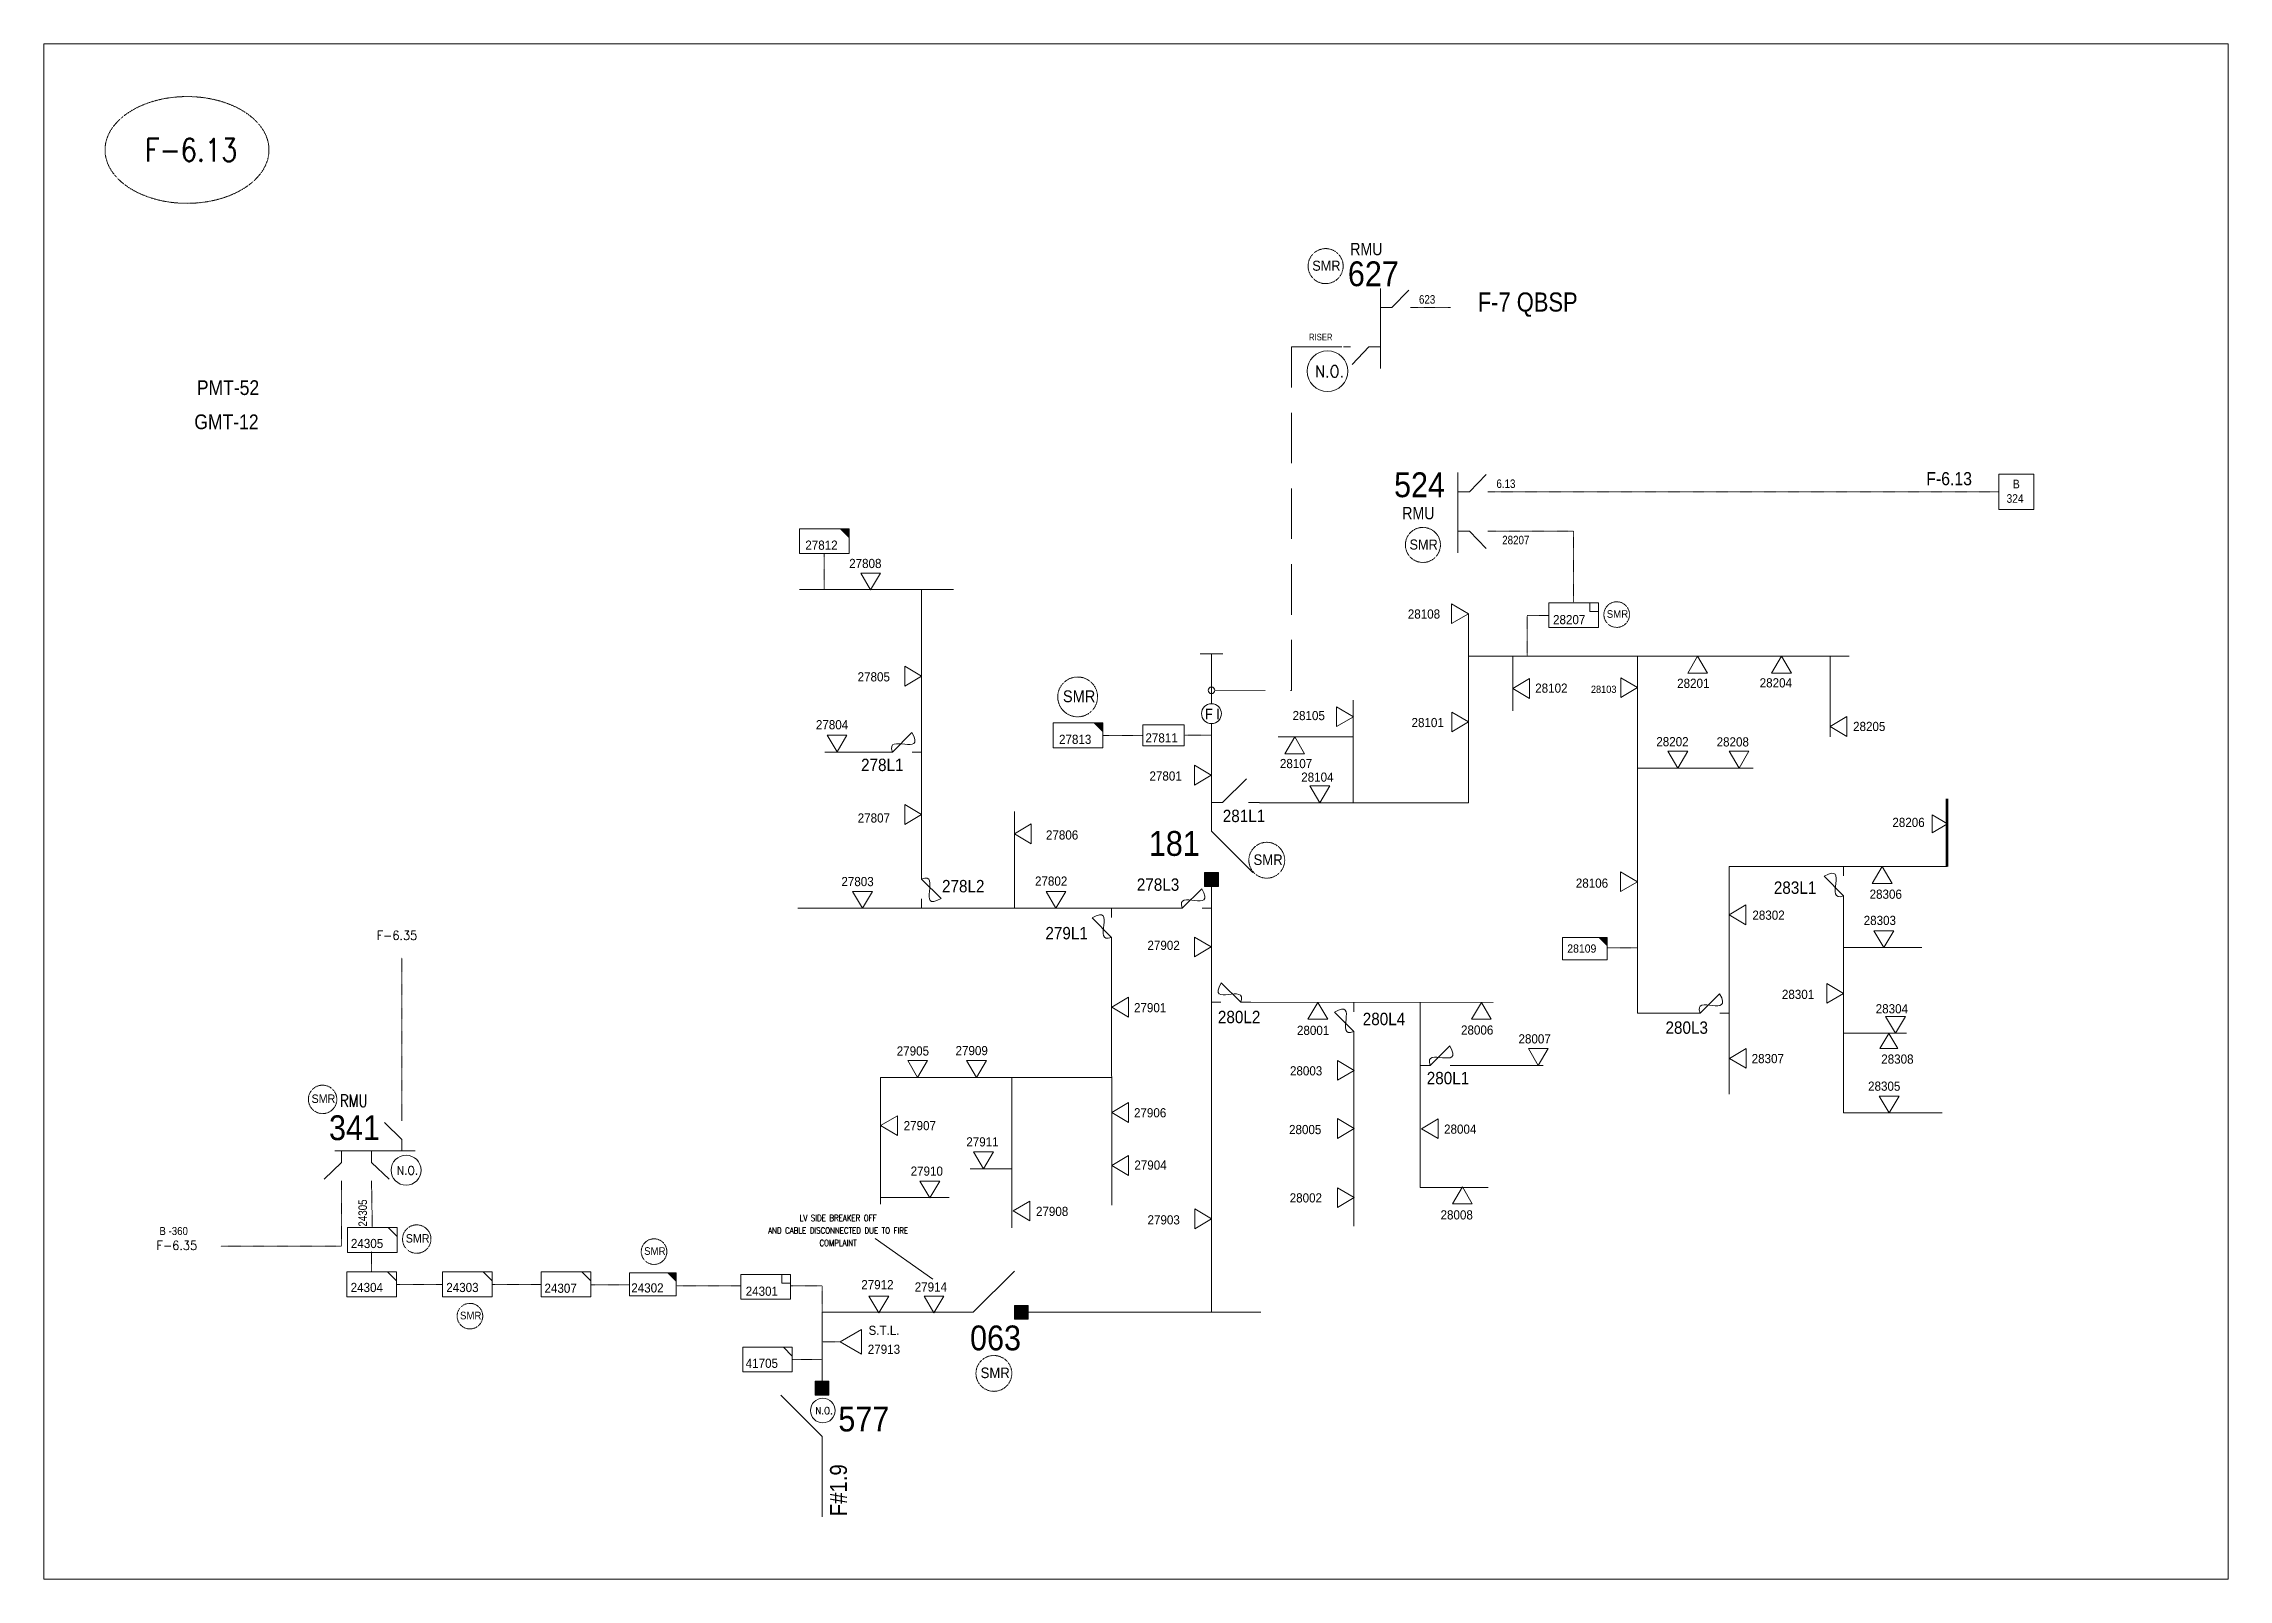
# Model space of a CAD drawing. Header units: metres. Extents: x 65984 to 144644, y -19036 to 23726.
# Drawn here: x 101628 to 102508, y 6070 to 6689 of the extents above; entities that cross this region are included whole.
import ezdxf
from ezdxf.enums import TextEntityAlignment as Align

# ---------------------------------------------------------------- set-up
doc = ezdxf.new("R2010")
doc.units = ezdxf.units.M
doc.header["$MEASUREMENT"] = 0
doc.linetypes.add('DGN Style 3', pattern=[0.013877, 0, -0.013877])
doc.linetypes.add('HIDDEN2', pattern=[2381.25, 1587.5, -793.75])
doc.layers.get('0').update_dxf_attribs({"color": 95, "lineweight": 40})
for name, color, linetype, lineweight in [('ABS', 7, 'Continuous', 40), ('ABS NUMBER', 112, 'Continuous', 30), ('d_eos', 111, 'Continuous', 40), ('d_eos no', 121, 'Continuous', 40), ('d_fco', 5, 'Continuous', 40), ('d_fco text', 95, 'Continuous', 40), ('d_oh branch', 94, 'Continuous', 40), ('d_switch', 95, 'Continuous', 40), ('d_tf', 1, 'Continuous', 40), ('d_tf no', 6, 'Continuous', 40), ('d_ug cable', 95, 'Continuous', 40), ('d_ug main line', 95, 'Continuous', 40), ('d_unit sub', 7, 'Continuous', 40), ('EARTH FAULT INDICATOR', 95, 'Continuous', 40), ('FDR  1  09', 34, 'Continuous', 40), ('FDR  2  05', 154, 'Continuous', 40), ('FDR  2  19', 172, 'Continuous', 40), ('fedr no', 95, 'Continuous', 40), ('GRID STATION  04', 7, 'Continuous', 40), ('GRID STATION 01', 7, 'Continuous', 40), ('Level 37', 7, 'Continuous', 0), ('O H MAIN FEEDER', 4, 'Continuous', 100), ('SW N O', 114, 'Continuous', 30)]:
    doc.layers.add(name, color=color, linetype=linetype, lineweight=lineweight)
doc.styles.add('NASKHF', font='naskhf.shx', dxfattribs={"height": 8})
doc.styles.add('Style-Andalus', font='andlso.ttf')
doc.styles.add('Style-Arial', font='arial.ttf')
doc.styles.add('Style-ENGINEERING', font='ENGINEERING.shx')
doc.styles.add('Style-msdefault', font='msdefault.shx')
doc.styles.add('Style-simplex', font='simplex.shx')
doc.styles.add('Style-STANDARD', font='STANDARD.shx')

msp = doc.modelspace()

# ---------------------------------------------------------------- texts
at = {"layer": 'ABS NUMBER', "color": 2, "lineweight": 13, "style": 'Style-Arial', "width": 0.88}
for s, p in [('181', (102073.42, 6371.8)), ('063', (102001.41, 6172.64)), ('577', (101948.36, 6139.97))]:
    msp.add_text(s, height=10, dxfattribs=at).set_placement(p, align=Align.TOP_LEFT)
at = {"layer": 'd_eos no', "color": 2, "linetype": 'Continuous', "lineweight": 13, "style": 'Style-Arial', "width": 0.88}
msp.add_text('341', height=10, dxfattribs=at).set_placement((101743.19, 6257.3), align=Align.TOP_LEFT)
at = {"layer": 'd_fco text', "color": 251, "linetype": 'DGN Style 3', "lineweight": 13, "style": 'Style-msdefault', "width": 0.92}
for s, p in [('278L1', (101957.5, 6400.94)), ('280L1', (102185.36, 6274.8))]:
    msp.add_text(s, height=5, dxfattribs=at).set_placement(p, align=Align.TOP_LEFT)
at = {"layer": 'd_fco text', "color": 7, "linetype": 'DGN Style 3', "lineweight": 13, "style": 'Style-msdefault', "width": 0.92}
for s, p in [('281L1', (102103.19, 6380.38)), ('278L2', (101990.11, 6352.1)), ('278L3', (102068.57, 6352.73)), ('283L1', (102325.16, 6351.49)), ('279L1', (102031.75, 6333.17)), ('280L2', (102101.24, 6299.4)), ('280L4', (102159.58, 6298.6)), ('280L3', (102281.52, 6295.12))]:
    msp.add_text(s, height=5, dxfattribs=at).set_placement(p, align=Align.TOP_LEFT)
at = {"layer": 'd_switch', "color": 55, "linetype": 'Continuous', "lineweight": 13, "ltscale": 0.876518, "style": 'Style-ENGINEERING', "width": 0.857143}
msp.add_text('F-7 QBSP', height=7.703, dxfattribs=at).set_placement((102205.91, 6588.72), align=Align.TOP_LEFT)
at = {"layer": 'd_switch', "color": 7, "linetype": 'Continuous', "lineweight": 13, "ltscale": 0.855938, "style": 'Style-ENGINEERING', "width": 0.857143}
msp.add_text('RISER', height=2.689, dxfattribs=at).set_placement((102137.96, 6572.11), align=Align.TOP_LEFT)
at = {"layer": 'd_switch', "color": 251, "linetype": 'Continuous', "lineweight": 13, "style": 'Style-ENGINEERING', "width": 0.857143}
msp.add_text('24305', height=3.43, rotation=90, dxfattribs=at).set_placement((101755.04, 6212.48), align=Align.TOP_LEFT)
at = {"layer": 'd_switch', "color": 2, "linetype": 'Continuous', "lineweight": 13, "insert": (102386.57, 6516.36), "char_height": 5.2887, "attachment_point": 1, "style": 'NASKHF'}
msp.add_mtext('\\Fmsdefault;\\H1x;\\W0.9;F-6.13\\P', dxfattribs=at)
at = {"layer": 'd_switch', "color": 251, "linetype": 'Continuous', "lineweight": 13, "insert": (102226.69, 6490.72), "char_height": 3.43, "attachment_point": 3, "style": 'NASKHF'}
msp.add_mtext('\\FENGINEERING;\\H1x;\\W0.857143;28207\\P', dxfattribs=at)
at = {"layer": 'd_switch', "color": 21, "linetype": 'Continuous', "lineweight": 13, "insert": (101674.87, 6212.33), "char_height": 3.2418, "attachment_point": 1, "style": 'NASKHF'}
msp.add_mtext('\\Fmsdefault;\\H1x;\\W0.9;B -360', dxfattribs=at)
at = {"layer": 'd_tf no', "color": 251, "lineweight": 13, "style": 'Style-msdefault', "width": 0.945946}
msp.add_text('27812', height=3.7, dxfattribs=at).set_placement((101935.05, 6488.79), align=Align.TOP_LEFT)
at = {"layer": 'd_tf no', "color": 251, "linetype": 'Continuous', "lineweight": 13, "style": 'Style-msdefault', "width": 0.945946}
for s, p in [('27808', (101952.71, 6477.72)), ('28105', (102131.31, 6416.46)), ('28104', (102134.8, 6391.65))]:
    msp.add_text(s, height=3.7, dxfattribs=at).set_placement(p)
for s, height, p in [('28108', 3.7, (102177.73, 6461.06)), ('27805', 3.7, (101956.11, 6435.76)), ('28201', 3.7, (102286.22, 6433.16)), ('28204', 3.7, (102319.46, 6433.34)), ('28102', 3.7, (102229.05, 6431.2)), ('28103', 2.927, (102251.48, 6430.35)), ('27804', 3.7, (101939.31, 6416.47)), ('28101', 3.7, (102179.23, 6417.34)), ('28205', 3.7, (102357.08, 6415.78)), ('27811', 3.7, (102072.05, 6411.17)), ('28202', 3.7, (102277.82, 6409.65)), ('28208', 3.7, (102302.11, 6409.56)), ('27801', 3.7, (102073.67, 6395.81)), ('27807', 3.7, (101956.15, 6378.91)), ('27803', 3.7, (101949.58, 6353.3)), ('27802', 3.7, (102027.56, 6353.49)), ('28106', 3.7, (102245.4, 6352.66)), ('28306', 3.7, (102363.73, 6348.21)), ('28302', 3.7, (102316.52, 6339.76)), ('28303', 3.7, (102361.35, 6337.65)), ('27902', 3.7, (102072.86, 6327.62)), ('28109', 3.33, (102241.96, 6326.14)), ('27901', 3.7, (102067.44, 6302.5)), ('28301', 3.7, (102328.41, 6307.86)), ('28304', 3.7, (102366.19, 6302.06)), ('28001', 3.7, (102133.08, 6293.37)), ('28006', 3.7, (102199.16, 6293.5)), ('27905', 3.7, (101971.88, 6285.08)), ('27909', 3.7, (101995.56, 6285.22)), ('28007', 3.7, (102222.31, 6289.95)), ('28003', 3.7, (102130.26, 6277.07)), ('28307', 3.7, (102316.22, 6282)), ('28305', 3.7, (102363.12, 6270.89)), ('27906', 3.7, (102067.43, 6260.17)), ('27907', 3.7, (101974.66, 6255)), ('27911', 3.7, (101999.9, 6248.46)), ('28005', 3.7, (102129.89, 6253.42)), ('28004', 3.7, (102192.33, 6253.58)), ('27904', 3.7, (102067.58, 6239.1)), ('27910', 3.7, (101977.47, 6236.67)), ('28002', 3.7, (102130.15, 6225.9)), ('27908', 3.7, (102027.95, 6220.45)), ('27903', 3.7, (102072.89, 6217.05)), ('28008', 3.7, (102190.92, 6219.05)), ('24304', 3.7, (101751.91, 6189.81)), ('24307', 3.7, (101829.99, 6189.51)), ('24301', 3.7, (101911.03, 6188.3)), ('S.T.L.', 3.7, (101960.51, 6172.56)), ('27913', 3.7, (101960.22, 6164.93)), ('41705', 3.7, (101911.04, 6159.28))]:
    msp.add_text(s, height=height, dxfattribs=at).set_placement(p, align=Align.TOP_LEFT)
at = {"layer": 'd_tf no', "color": 2, "linetype": 'Continuous', "lineweight": 13, "style": 'Style-msdefault', "width": 0.945946}
for s, p in [('28207', (102236.23, 6458.8)), ('24305', (101752.02, 6207.53)), ('24303', (101790.43, 6189.81)), ('24302', (101864.95, 6189.64))]:
    msp.add_text(s, height=3.7, dxfattribs=at).set_placement(p, align=Align.TOP_LEFT)
at = {"layer": 'd_tf no', "color": 2, "lineweight": 13, "style": 'Style-msdefault', "width": 0.945946}
msp.add_text('27813', height=3.7, dxfattribs=at).set_placement((102037.24, 6410.58), align=Align.TOP_LEFT)
at = {"layer": 'd_tf no', "color": 251, "linetype": 'Continuous', "lineweight": 13, "style": 'Style-msdefault', "width": 0.945946}
for s, p in [('28107', (102139.22, 6400.83)), ('27806', (102044.99, 6372.07)), ('28206', (102385.92, 6377.13)), ('28308', (102381.44, 6281.8))]:
    msp.add_text(s, height=3.7, dxfattribs=at).set_placement(p, align=Align.TOP_RIGHT)
at = {"layer": 'd_tf no', "color": 251, "linetype": 'Continuous', "lineweight": 40, "style": 'Style-msdefault', "width": 0.945946}
for s, p in [('27912', (101957.59, 6190.95)), ('27914', (101979.12, 6190.02))]:
    msp.add_text(s, height=3.7, dxfattribs=at).set_placement(p, align=Align.TOP_LEFT)
at = {"layer": 'd_tf no', "color": 1, "linetype": 'Continuous', "lineweight": 40, "attachment_point": 1, "style": 'NASKHF'}
for insert, char_height in [((102139.24, 6601.52), 4.0479), ((102178.42, 6489.22), 4.0479), ((102257.88, 6460.75), 3.0677), ((101736.17, 6265.7), 3.4086), ((101774.11, 6209.43), 3.4086), ((101870.13, 6204.17), 3.0677), ((101795.96, 6178.19), 3.0677)]:
    msp.add_mtext('\\Fmsdefault;\\H1x;\\W0.945946;SMR^I', dxfattribs=dict(at, insert=insert, char_height=char_height))
at = {"layer": 'd_tf no', "color": 1, "lineweight": 13, "attachment_point": 1, "style": 'NASKHF'}
for insert, char_height in [((102038.81, 6428.45), 4.7493), ((102115.59, 6362.4), 4.2743), ((102005.66, 6155.71), 4.2743)]:
    msp.add_mtext('\\Fmsdefault;\\H1x;\\W0.925;SMR\\P', dxfattribs=dict(at, insert=insert, char_height=char_height))
at = {"layer": 'fedr no', "color": 6, "linetype": 'Continuous', "lineweight": 13, "width": 0.909091}
for s, height, style, p in [('F-6.13', 9.19, 'Style-STANDARD', (101687.69, 6646.12)), ('F-6.35', 3.678, 'Style-simplex', (101770.56, 6329.78)), ('F-6.35', 3.678, 'Style-simplex', (101681.91, 6204.9))]:
    msp.add_text(s, height=height, dxfattribs=dict(at, style=style)).set_placement(p, align=Align.MIDDLE_CENTER)
at = {"layer": 'fedr no', "color": 1, "linetype": 'Continuous', "lineweight": 13, "insert": (101948.26, 6210.91), "char_height": 2.5011, "attachment_point": 5, "line_spacing_factor": 1.2, "style": 'Style-STANDARD'}
msp.add_mtext('\\H1x;\\W0.909091;LV SIDE BREAKER OFF\\PAND CABLE DISCONNECTED DUE TO FIRE\\PCOMPLAINT', dxfattribs=at)
at = {"layer": 'GRID STATION  04', "color": 251, "linetype": 'Continuous', "lineweight": 13, "style": 'Style-msdefault', "width": 0.888889}
for s, height, p in [('B', 3.47, (102421.47, 6513.31)), ('324', 3.468, (102418.9, 6507.47))]:
    msp.add_text(s, height=height, dxfattribs=at).set_placement(p, align=Align.TOP_LEFT)
at = {"layer": 'GRID STATION 01', "linetype": 'Continuous', "lineweight": 13, "style": 'Style-msdefault', "width": 0.888889}
for s, p in [('PMT-52', (101689.96, 6553.36)), ('GMT-12', (101688.95, 6539.59))]:
    msp.add_text(s, height=5.94, dxfattribs=at).set_placement(p, align=Align.TOP_LEFT)
at = {"layer": 'GRID STATION 01', "color": 2, "linetype": 'Continuous', "lineweight": 13, "insert": (101944.99, 6095.81), "char_height": 6.8046, "width": 33.2165, "attachment_point": 1, "rotation": 90, "style": 'NASKHF'}
msp.add_mtext('\\Fmsdefault;\\H1x;\\W0.9;F#1.9', dxfattribs=at)
at = {"layer": 'Level 37', "color": 2, "linetype": 'Continuous', "lineweight": 13, "width": 0.854701}
for style, p in [('Style-msdefault', (102161.03, 6606.21)), ('Style-msdefault', (102181.97, 6499.84)), ('Style-STANDARD', (101753.17, 6263.15))]:
    msp.add_text('RMU', height=4.993, dxfattribs=dict(at, style=style)).set_placement(p, align=Align.MIDDLE_CENTER)
at = {"layer": 'Level 37', "color": 2, "linetype": 'Continuous', "lineweight": 13, "style": 'Style-Arial', "width": 0.88}
for s, p in [('627', (102153.59, 6601.25)), ('524', (102172.2, 6516.26))]:
    msp.add_text(s, height=10, dxfattribs=at).set_placement(p, align=Align.TOP_LEFT)
at = {"layer": 'Level 37', "color": 7, "linetype": 'Continuous', "lineweight": 13, "style": 'Style-ENGINEERING', "width": 0.857143}
for s, p in [('623', (102182.23, 6587.64)), ('6.13', (102213.42, 6513.42))]:
    msp.add_text(s, height=3.43, dxfattribs=at).set_placement(p, align=Align.TOP_LEFT)

# ---------------------------------------------------------------- blocks, each defined once
blk = doc.blocks.new('FUSE01')
at = {"color": 0, "linetype": 'ByBlock', "lineweight": -2}
blk.add_line((0, -17.15), (0, -22.55), dxfattribs=at)
at = {"color": 0, "linetype": 'ByBlock', "lineweight": -2, "flags": 128}
blk.add_lwpolyline([(0, 0.05), (0, -5.75), (-11.2, -16.95)], dxfattribs=at)
at = {"color": 0, "linetype": 'ByBlock', "lineweight": -2}
blk.add_open_spline([(-11.2, -16.95), (3.4, -25.35), (-11.6, -1.35), (0, -5.75)], degree=3, dxfattribs=at)
blk = doc.blocks.new('TF3')
at = {"color": 0, "linetype": 'ByBlock', "lineweight": -2}
for p, q in [((11.3, 9), (18.3, 9)), ((18.3, 9), (18.3, 2))]:
    blk.add_line(p, q, dxfattribs=at)
at = {"color": 0, "linetype": 'ByBlock', "lineweight": -2, "flags": 128}
blk.add_lwpolyline([(18.3, 2), (11.3, 2), (11.3, 9)], dxfattribs=at)
at = {"color": 0, "linetype": 'ByBlock', "lineweight": -2}
blk.add_3dface([(-21.7, 9), (18.3, 9), (18.3, -11), (-21.7, -11)], dxfattribs=at)
blk = doc.blocks.new('*U1006')
at = {"layer": 'EARTH FAULT INDICATOR', "color": 2, "linetype": 'Continuous', "lineweight": 13}
blk.add_circle((0.02, 0.13), 4, dxfattribs=at)
at = {"layer": 'EARTH FAULT INDICATOR', "color": 2, "lineweight": 13, "style": 'Style-Andalus', "width": 0.9}
blk.add_text('F I', height=4.234, dxfattribs=at).set_placement((-2.61, 2.11), align=Align.TOP_LEFT)
blk = doc.blocks.new('ABS2_1_1')
at = {"color": 0, "linetype": 'ByBlock', "lineweight": -2, "ltscale": 500}
for q in [(-29900, 43500), (0, 0)]:
    blk.add_line((0, 13600), q, dxfattribs=at)
at = {"color": 0, "linetype": 'ByBlock', "lineweight": -2, "ltscale": 500, "flags": 128}
for points in [[(5000, 43600), (-5000, 43600), (-5000, 53600), (5000, 53600)], [(3791, 49653), (3791, 49653), (3791, 49653)]]:
    blk.add_lwpolyline(points, close=True, dxfattribs=at)
at = {"color": 0, "linetype": 'ByBlock', "lineweight": -2, "ltscale": 500}
for points in [[(5000, 43600), (-5000, 43600), (5000, 53600), (-5000, 53600)], [(3791, 49653), (3791, 49653), (3791, 49653)]]:
    blk.add_solid(points, dxfattribs=at)
blk = doc.blocks.new('*U1139')
at = {"layer": 'ABS', "color": 7, "linetype": 'Continuous', "lineweight": 13, "ltscale": 0.176941}
for p, q in [((-8.3, 9.1), (-8.3, 16.6)), ((-8.3, 9.1), (8.3, -7.6)), ((-8.3, -16.6), (-8.3, -9))]:
    blk.add_line(p, q, dxfattribs=at)
blk = doc.blocks.new('SS')
at = {"color": 0, "linetype": 'ByBlock', "lineweight": -2, "flags": 128}
blk.add_lwpolyline([(6.95, 4.25), (10.45, 4.25), (10.45, 0.75)], close=True, dxfattribs=at)
at = {"color": 0, "linetype": 'ByBlock', "lineweight": -2, "extrusion": (0, 0, -1)}
blk.add_solid([(-6.95, 4.25), (-10.45, 4.25), (-10.45, 0.75)], dxfattribs=at)
at = {"color": 0, "linetype": 'ByBlock', "lineweight": -2}
blk.add_3dface([(-9.55, 4.25), (10.45, 4.25), (10.45, -5.75), (-9.55, -5.75)], dxfattribs=at)
blk = doc.blocks.new('TF_8')
at = {"color": 0, "linetype": 'ByBlock', "lineweight": -2}
blk.add_line((6.3, 4.95), (9.9, 1.35), dxfattribs=at)
blk.add_3dface([(-10.1, 4.95), (9.9, 4.95), (9.9, -5.05), (-10.1, -5.05)], dxfattribs=at)
blk = doc.blocks.new('exist.us-1000kva')
at = {"color": 0, "linetype": 'ByBlock', "lineweight": -2, "flags": 128}
blk.add_lwpolyline([(40, 12.9), (32.8, 20), (40, 20)], close=True, dxfattribs=at)
at = {"color": 0, "linetype": 'ByBlock', "lineweight": -2, "extrusion": (0, 0, -1)}
blk.add_solid([(-40, 12.9), (-32.8, 20), (-40, 20)], dxfattribs=at)
at = {"color": 0, "linetype": 'ByBlock', "lineweight": -2, "xscale": 2, "yscale": 2}
blk.add_blockref('TF_8', (20.2, 10.1), dxfattribs=at)
blk = doc.blocks.new('*U1008')
at = {"layer": 'SW N O', "color": 3, "lineweight": 13, "ltscale": 0.426762}
blk.add_circle((0, 0), 16.8, dxfattribs=at)
at = {"layer": 'SW N O', "color": 3, "lineweight": 13, "style": 'Style-STANDARD'}
blk.add_text('N.O.', height=9.6, dxfattribs=at).set_placement((1.7, -0.2), align=Align.MIDDLE_CENTER)
blk = doc.blocks.new('TRA1_949')
at = {"layer": 'd_tf', "color": 251, "linetype": 'Continuous', "lineweight": 13, "ltscale": 0.000361655, "flags": 128}
blk.add_lwpolyline([(10.1, -17), (0.1, 0), (-9.9, -17)], close=True, dxfattribs=at)
blk = doc.blocks.new('TRA1_948')
at = {"layer": 'd_tf', "color": 251, "linetype": 'Continuous', "lineweight": 13, "ltscale": 0.000361655, "xscale": 1.000046566207836, "yscale": 1.000046566207836, "zscale": 1.000046566207836, "rotation": 180}
blk.add_blockref('TRA1_949', (0, 0), dxfattribs=at)
blk = doc.blocks.new('TRA1_951')
at = {"layer": 'd_tf', "color": 251, "linetype": 'Continuous', "lineweight": 13, "ltscale": 0.000361634, "flags": 128}
blk.add_lwpolyline([(10, -17), (0, 0), (-10, -17)], close=True, dxfattribs=at)
blk = doc.blocks.new('TRA1_950')
at = {"layer": 'd_tf', "color": 251, "linetype": 'Continuous', "lineweight": 13, "ltscale": 0.000361634, "xscale": 1.000046561871416, "yscale": 1.000046561871416, "zscale": 1.000046561871416, "rotation": 180}
blk.add_blockref('TRA1_951', (0, 0), dxfattribs=at)
blk = doc.blocks.new('TRA1_953')
at = {"layer": 'd_tf', "color": 251, "linetype": 'Continuous', "lineweight": 13, "ltscale": 0.000361644, "flags": 128}
blk.add_lwpolyline([(10, -17), (0, 0), (-10, -17)], close=True, dxfattribs=at)
blk = doc.blocks.new('TRA1_952')
at = {"layer": 'd_tf', "color": 251, "linetype": 'Continuous', "lineweight": 13, "ltscale": 0.000361644, "xscale": 1.000046564039522, "yscale": 1.000046564039522, "zscale": 1.000046564039522, "rotation": 180}
blk.add_blockref('TRA1_953', (0, 0), dxfattribs=at)
blk = doc.blocks.new('TRA1_955')
at = {"layer": 'd_tf', "color": 251, "linetype": 'Continuous', "lineweight": 13, "ltscale": 0.000361644, "flags": 128}
blk.add_lwpolyline([(10, -17), (0, 0), (-10, -17)], close=True, dxfattribs=at)
blk = doc.blocks.new('TRA1_954')
at = {"layer": 'd_tf', "color": 251, "linetype": 'Continuous', "lineweight": 13, "ltscale": 0.000361644, "xscale": 1.000046564039521, "yscale": 1.000046564039521, "zscale": 1.000046564039521, "rotation": 180}
blk.add_blockref('TRA1_955', (0, 0), dxfattribs=at)
blk = doc.blocks.new('TRA1_957')
at = {"layer": 'd_tf', "color": 251, "linetype": 'Continuous', "lineweight": 13, "ltscale": 0.000361644, "flags": 128}
blk.add_lwpolyline([(10, -17), (0, 0), (-10, -17)], close=True, dxfattribs=at)
blk = doc.blocks.new('TRA1_956')
at = {"layer": 'd_tf', "color": 251, "linetype": 'Continuous', "lineweight": 13, "ltscale": 0.000361644, "xscale": 1.000046564039522, "yscale": 1.000046564039522, "zscale": 1.000046564039522, "rotation": 180}
blk.add_blockref('TRA1_957', (0, 0), dxfattribs=at)
blk = doc.blocks.new('TRA1_959')
at = {"layer": 'd_tf', "color": 251, "linetype": 'Continuous', "lineweight": 13, "ltscale": 0.000327943, "flags": 128}
blk.add_lwpolyline([(10, -17), (0, 0), (-10, -17)], close=True, dxfattribs=at)
blk = doc.blocks.new('TRA1_958')
at = {"layer": 'd_tf', "color": 251, "linetype": 'Continuous', "lineweight": 13, "ltscale": 0.000327943, "xscale": 1.000046564039522, "yscale": 1.000046564039522, "zscale": 1.000046564039522, "rotation": 180}
blk.add_blockref('TRA1_959', (0, 0), dxfattribs=at)
blk = doc.blocks.new('TRA1_475')
at = {"layer": 'd_tf', "color": 251, "linetype": 'Continuous', "lineweight": 0, "ltscale": 0.000327943, "flags": 128}
blk.add_lwpolyline([(10, -17), (0, 0), (-10, -17)], close=True, dxfattribs=at)
blk = doc.blocks.new('TRA1_474')
at = {"layer": 'd_tf', "color": 251, "linetype": 'Continuous', "lineweight": 0, "ltscale": 0.000327943, "xscale": 1.000046564039523, "yscale": 1.000046564039523, "zscale": 1.000046564039523, "rotation": 180}
blk.add_blockref('TRA1_475', (0, 0), dxfattribs=at)
blk = doc.blocks.new('TRA1_1478')
at = {"layer": 'd_tf', "color": 251, "linetype": 'Continuous', "lineweight": 13, "ltscale": 0.00032549, "flags": 128}
blk.add_lwpolyline([(10.1, -17), (0.1, 0), (-9.9, -17)], close=True, dxfattribs=at)
blk = doc.blocks.new('TRA1_1477')
at = {"layer": 'd_tf', "color": 251, "linetype": 'Continuous', "lineweight": 13, "ltscale": 0.00032549, "xscale": 1.000046566207837, "yscale": 1.000046566207837, "zscale": 1.000046566207837, "rotation": 180}
blk.add_blockref('TRA1_1478', (0, 0), dxfattribs=at)
blk = doc.blocks.new('TRA1_1480')
at = {"layer": 'd_tf', "color": 251, "linetype": 'Continuous', "lineweight": 13, "ltscale": 0.00032549, "extrusion": (0, 0, -1), "flags": 128}
blk.add_lwpolyline([(-10, -17), (0, 0), (10, -17)], close=True, dxfattribs=at)
blk = doc.blocks.new('TRA1_1479')
at = {"layer": 'd_tf', "color": 251, "linetype": 'Continuous', "lineweight": 13, "ltscale": 0.00032549, "xscale": 1.000046566207837, "yscale": 1.000046566207837, "zscale": 1.000046566207837, "rotation": 180}
blk.add_blockref('TRA1_1480', (0, 0), dxfattribs=at)
blk = doc.blocks.new('*U4326')
at = {"layer": 'SW N O', "color": 3, "lineweight": 13, "ltscale": 0.426762}
blk.add_circle((0, 0), 16.8, dxfattribs=at)
at = {"layer": 'SW N O', "color": 3, "lineweight": 13, "style": 'Style-STANDARD'}
blk.add_text('N.O.', height=9.6, dxfattribs=at).set_placement((1.7, -0.2), align=Align.MIDDLE_CENTER)
blk = doc.blocks.new('*U4327')
at = {"layer": 'SW N O', "color": 3, "lineweight": 13, "ltscale": 0.426762}
blk.add_circle((0, 0), 16.8, dxfattribs=at)
at = {"layer": 'SW N O', "color": 3, "lineweight": 13, "style": 'Style-STANDARD'}
blk.add_text('N.O.', height=9.6, dxfattribs=at).set_placement((1.7, -0.2), align=Align.MIDDLE_CENTER)

# ---------------------------------------------------------------- linework, layer by layer
at = {"layer": 'd_eos', "color": 2, "linetype": 'Continuous', "lineweight": 13, "ltscale": 0.638341}
for p, q in [((102166.7, 6590.37), (102166.7, 6558.04)), ((102166.7, 6582.62), (102171.35, 6582.62)), ((102171.35, 6582.62), (102178.15, 6589.62)), ((102178.8, 6582.62), (102181.62, 6582.62)), ((102154.61, 6566.76), (102151.79, 6566.76)), ((102162.05, 6566.76), (102155.26, 6559.76)), ((102166.7, 6566.76), (102162.05, 6566.76)), ((102197.9, 6516.14), (102197.9, 6483.82)), ((102202.55, 6508.4), (102209.34, 6515.4)), ((102197.9, 6508.4), (102202.55, 6508.4)), ((102209.99, 6508.4), (102212.82, 6508.4)), ((102197.9, 6492.54), (102202.55, 6492.54)), ((102202.55, 6492.54), (102209.34, 6485.54)), ((102209.99, 6492.54), (102212.81, 6492.54)), ((101772.51, 6255.07), (101772.51, 6257.89)), ((101772.51, 6247.62), (101765.51, 6254.42)), ((101772.51, 6242.97), (101772.51, 6247.62)), ((101745.56, 6242.97), (101777.88, 6242.97)), ((101748.22, 6242.97), (101748.22, 6238.32)), ((101760.37, 6242.97), (101760.37, 6238.32)), ((101748.22, 6238.32), (101741.22, 6231.53)), ((101748.22, 6230.88), (101748.22, 6228.05)), ((101760.37, 6238.32), (101767.37, 6231.53)), ((101760.37, 6230.88), (101760.37, 6228.05))]:
    msp.add_line(p, q, dxfattribs=at)
at = {"layer": 'd_oh branch', "color": 251, "linetype": 'Continuous', "lineweight": 13}
for p, q in [((101994.68, 6469.04), (101932.73, 6469.04)), ((102202.19, 6383.14), (102202.19, 6459.34)), ((102220, 6442.28), (102220, 6420.25)), ((102347.84, 6442.24), (102347.84, 6409.71)), ((102155.78, 6383.18), (102155.78, 6424.57)), ((102155.78, 6409.73), (102125.55, 6409.73)), ((101966.09, 6403.62), (101942.85, 6403.63)), ((102019.26, 6340.54), (102019.26, 6379.67)), ((102117.95, 6383.21), (102202.19, 6383.14)), ((102082.85, 6340.71), (101932, 6340.71)), ((102058.41, 6324.89), (102058.46, 6221.06)), ((102114.49, 6302.81), (102212.05, 6302.8)), ((102307.22, 6299.97), (102307.23, 6265.86)), ((102155.98, 6289.32), (102155.98, 6212.6)), ((101965.3, 6272.54), (101965.3, 6221.52)), ((101992.93, 6224.21), (101965.3, 6224.21)), ((102182.74, 6228.26), (102210.04, 6228.26))]:
    msp.add_line(p, q, dxfattribs=at)
at = {"layer": 'd_oh branch', "color": 251, "linetype": 'Continuous', "lineweight": 100}
msp.add_line((102394.9, 6384.71), (102394.9, 6357.46), dxfattribs=at)
at = {"layer": 'd_oh branch', "color": 1, "linetype": 'Continuous', "lineweight": 13}
msp.add_line((101963.25, 6207.63), (101986.43, 6191.25), dxfattribs=at)
at = {"layer": 'd_oh branch', "color": 251, "linetype": 'Continuous', "lineweight": 13, "flags": 128}
for points in [[(101981.91, 6356.53), (101981.91, 6469.04)], [(102202.08, 6442.24), (102355.45, 6442.24)], [(102270.24, 6442.24), (102270.24, 6298.39)], [(102270.24, 6397.17), (102316.79, 6397.17)], [(102307.22, 6299.97), (102307.22, 6357.47), (102394.96, 6357.47)], [(102353.28, 6344.05), (102353.28, 6258.28)], [(102353.28, 6324.86), (102384.74, 6324.86)], [(102182.74, 6302.81), (102182.74, 6228.26)], [(102270.24, 6298.39), (102291.4, 6298.43)], [(102353.28, 6290.35), (102378.6, 6290.35)], [(102198.56, 6277.38), (102232.26, 6277.38)], [(102058.46, 6272.54), (101965.3, 6272.54)], [(102018.25, 6272.58), (102018.25, 6211.95)], [(102353.28, 6258.28), (102392.92, 6258.28)], [(102018.25, 6235.8), (102001.44, 6235.8)]]:
    msp.add_lwpolyline(points, dxfattribs=at)
at = {"layer": 'd_ug cable', "color": 251, "linetype": 'DGN Style 3', "lineweight": 13}
for p, q in [((101760.37, 6194.21), (101760.37, 6202.55)), ((101770.36, 6189.21), (101788.89, 6189.21)), ((101808.89, 6189.21), (101828.64, 6189.21))]:
    msp.add_line(p, q, dxfattribs=at)
at = {"layer": 'd_ug cable', "color": 251, "linetype": 'DGN Style 3', "lineweight": 13, "flags": 128}
for points in [[(102194.95, 6582.61), (102180.13, 6582.61)], [(101942.68, 6469.04), (101942.68, 6483.39)], [(101760.63, 6212.05), (101760.37, 6228.05)], [(101864.27, 6188.97), (101848.64, 6188.97)], [(101909.15, 6188.65), (101882.99, 6188.65)], [(101941.81, 6177.97), (101941.81, 6188.65), (101929.14, 6188.65)], [(101941.81, 6158.92), (101929.81, 6158.92)]]:
    msp.add_lwpolyline(points, dxfattribs=at)
at = {"layer": 'd_ug cable', "color": 116, "linetype": 'DGN Style 3', "lineweight": 13, "true_color": 0x008040, "flags": 128}
msp.add_lwpolyline([(102211.4, 6508.4), (102415.79, 6508.4)], dxfattribs=at)
at = {"layer": 'd_ug cable', "color": 21, "linetype": 'DGN Style 3', "lineweight": 13, "flags": 128}
for points in [[(101772.51, 6257.89), (101772.51, 6320.81)], [(101748.22, 6228.05), (101748.22, 6204.59), (101699.61, 6204.59)]]:
    msp.add_lwpolyline(points, dxfattribs=at)
at = {"layer": 'd_ug cable', "color": 2, "linetype": 'DGN Style 3', "lineweight": 13}
for centre, radius in [((102144.63, 6599.33), 7.06), ((102183.81, 6487.03), 7.06), ((102261.87, 6458.98), 5.16), ((102044.74, 6425.82), 8.02), ((102120.92, 6360.04), 7.22), ((101740.61, 6263.72), 5.73), ((101778.54, 6207.45), 5.73), ((101874.12, 6202.39), 5.16), ((101799.96, 6176.41), 5.16), ((102011, 6153.34), 7.22)]:
    msp.add_circle(centre, radius, dxfattribs=at)
at = {"layer": 'd_ug main line', "color": 251, "linetype": 'HIDDEN2', "lineweight": 13, "ltscale": 0.012803}
msp.add_lwpolyline([(102099.98, 6428.47), (102130.84, 6428.45), (102130.84, 6566.76), (102151.79, 6566.76)], dxfattribs=at)
at = {"layer": 'd_unit sub', "color": 251, "linetype": 'Continuous', "lineweight": 13, "flags": 128}
msp.add_lwpolyline([(102070.99, 6414.51), (102087.66, 6414.52), (102087.66, 6406.18), (102070.99, 6406.17)], close=True, dxfattribs=at)
at = {"layer": 'FDR  1  09', "color": 251, "linetype": 'DGN Style 3', "lineweight": 13}
msp.add_line((101949.14, 6166.04), (101941.81, 6166.04), dxfattribs=at)
at = {"layer": 'FDR  2  05', "color": 251, "linetype": 'Continuous', "lineweight": 13, "flags": 128}
msp.add_lwpolyline([(102182.74, 6277.38), (102186.61, 6277.38)], dxfattribs=at)
at = {"layer": 'FDR  2  19', "color": 251, "linetype": 'DGN Style 3', "lineweight": 13}
for p, q in [((102054.94, 6410.34), (102070.99, 6410.34)), ((102087.66, 6410.35), (102098.65, 6410.35)), ((102270.23, 6324.69), (102257.98, 6324.69))]:
    msp.add_line(p, q, dxfattribs=at)
at = {"layer": 'FDR  2  19', "color": 251, "linetype": 'DGN Style 3', "lineweight": 13, "flags": 128}
for points in [[(102244.51, 6463.73), (102244.51, 6492.54), (102212.79, 6492.54)], [(102225.8, 6442.24), (102225.8, 6458.67), (102234.55, 6458.67)]]:
    msp.add_lwpolyline(points, dxfattribs=at)
at = {"layer": 'fedr no', "color": 82, "linetype": 'DGN Style 3', "lineweight": 13, "true_color": 0x1dc70e}
msp.add_ellipse((101686, 6646.12), major_axis=(33.02, 0), ratio=0.651175, dxfattribs=at)
at = {"layer": 'GRID STATION  04', "color": 251, "linetype": 'Continuous', "lineweight": 13, "ltscale": 0.39177, "flags": 128}
msp.add_lwpolyline([(102429.95, 6501.32), (102429.95, 6515.48), (102415.79, 6515.48), (102415.79, 6501.32)], close=True, dxfattribs=at)
at = {"layer": 'O H MAIN FEEDER', "color": 251, "lineweight": 13, "ltscale": 0.426762}
for p, q in [((102103.17, 6443.23), (102094.15, 6443.23)), ((102098.66, 6423.09), (102098.66, 6443.23)), ((102098.66, 6413.75), (102098.66, 6415.09)), ((102098.66, 6377.82), (102098.66, 6415.03)), ((102098.68, 6177.97), (102098.66, 6350.57)), ((101941.81, 6177.97), (101941.81, 6149.75)), ((102002.29, 6177.97), (101941.81, 6177.97)), ((102118.55, 6177.97), (102021.48, 6177.97))]:
    msp.add_line(p, q, dxfattribs=at)
at = {"layer": 'O H MAIN FEEDER', "color": 251, "lineweight": 13, "ltscale": 0.384086}
msp.add_line((101941.81, 6120.92), (101941.81, 6095.52), dxfattribs=at)
at = {"layer": 'O H MAIN FEEDER', "color": 140, "linetype": 'Continuous', "lineweight": 13, "flags": 128}
msp.add_lwpolyline([(101628.27, 6688.92), (102508.22, 6688.92), (102508.22, 6070.42), (101628.27, 6070.42)], close=True, dxfattribs=at)
at = {"layer": 'O H MAIN FEEDER', "color": 251, "lineweight": 13, "ltscale": 0.426762}
msp.add_circle((102098.66, 6428.47), 1.32, dxfattribs=at)

# ---------------------------------------------------------------- block references
at = {"layer": 'ABS', "color": 7, "linetype": 'Continuous', "lineweight": 13, "ltscale": 0.176941, "xscale": 0.5763376204863361, "yscale": 0.5763376204863361, "zscale": 0.5763376204863361, "rotation": 90}
msp.add_blockref('*U1139', (102108.38, 6388.01), dxfattribs=at)
at = {"layer": 'ABS', "color": 2, "linetype": 'Continuous', "lineweight": 13, "ltscale": 0.829472, "xscale": 0.000555747191877611, "yscale": 0.000555747191877611, "zscale": 0.0003680335276451397}
for p, rotation in [((102098.68, 6379.28), 179.9999999999998), ((101995.08, 6177.97), 269.9999999999997), ((101941.81, 6120.4), 359.9999999999998)]:
    msp.add_blockref('ABS2_1_1', p, dxfattribs=dict(at, rotation=rotation))
at = {"layer": 'd_fco', "color": 251, "linetype": 'Continuous', "lineweight": 13, "xscale": 0.7, "yscale": -0.7, "zscale": 0.2499179648993302, "rotation": 269.9999999999999}
for p in [(101966.12, 6403.62), (102182.77, 6277.38)]:
    msp.add_blockref('FUSE01', p, dxfattribs=at)
at = {"layer": 'd_fco', "color": 7, "linetype": 'Continuous', "lineweight": 13, "xscale": 0.7, "zscale": 0.2499179648993302}
for p, yscale, rotation in [((101981.91, 6356.49), -0.7, 180), ((102353.28, 6341.69), -0.7, 359.9999999999999), ((102082.88, 6340.71), -0.7, 269.9999999999999), ((102058.41, 6324.92), -0.7, 359.9999999999999), ((102114.45, 6302.81), 0.7, 269.9999999999999), ((102155.98, 6287), -0.7, 359.9999999999999), ((102291.44, 6298.43), -0.7, 269.9999999999999)]:
    msp.add_blockref('FUSE01', p, dxfattribs=dict(at, yscale=yscale, rotation=rotation))
at = {"layer": 'd_tf', "color": 251, "linetype": 'Continuous', "lineweight": 13, "ltscale": 0.000361644, "extrusion": (0, 0, -1), "xscale": 0.4, "yscale": 0.4, "zscale": 0.4}
for p, rotation in [((-101961.35, 6468.89), 359.9999999999999), ((-101947.83, 6403.64), 359.9999999999999), ((-102019.27, 6370.64), 89.99999999999997), ((-102183.21, 6251.92), 89.99999999999997), ((-101985.24, 6224.01), 359.9999999999999)]:
    msp.add_blockref('TRA1_956', p, dxfattribs=dict(at, rotation=rotation))
at = {"layer": 'd_tf', "color": 251, "linetype": 'Continuous', "lineweight": 13, "ltscale": 0.000361634, "xscale": 0.4, "yscale": 0.4, "zscale": 0.4, "rotation": 89.99999999999997}
for p in [(102202.19, 6459.33), (102202.23, 6415.73), (102270.23, 6351.38), (102353.28, 6306.41)]:
    msp.add_blockref('TRA1_950', p, dxfattribs=at)
at = {"layer": 'd_tf', "color": 251, "linetype": 'Continuous', "lineweight": 13, "ltscale": 0.000361655, "xscale": 0.4, "yscale": 0.4, "zscale": 0.4}
for p, rotation in [((102294.42, 6442.23), 180), ((102328.18, 6442.23), 180), ((102220, 6429.14), 270), ((102132.14, 6409.73), 180), ((102286.53, 6397.16), 359.9999999999999), ((102311.19, 6397.16), 359.9999999999999), ((102307.12, 6337.99), 270), ((102369.51, 6324.85), 359.9999999999999), ((102141.44, 6302.79), 180), ((102207.31, 6302.79), 180), ((102374.22, 6290.34), 359.9999999999999), ((102230.34, 6277.37), 359.9999999999999), ((102307.24, 6280.2), 270), ((102371.66, 6258.27), 359.9999999999999)]:
    msp.add_blockref('TRA1_948', p, dxfattribs=dict(at, rotation=rotation))
at = {"layer": 'd_tf', "color": 251, "linetype": 'Continuous', "lineweight": 13, "ltscale": 0.000361644, "xscale": 0.4, "yscale": 0.4, "zscale": 0.4}
for name, p, rotation in [('TRA1_956', (101981.9, 6434.16), 89.99999999999997), ('TRA1_952', (102098.57, 6394.28), 89.99999999999997), ('TRA1_956', (101981.91, 6378.43), 89.99999999999997), ('TRA1_956', (101958.06, 6340.69), 359.9999999999999), ('TRA1_956', (102036.01, 6340.69), 359.9999999999999), ('TRA1_956', (102098.57, 6325.11), 89.99999999999997), ('TRA1_952', (102058.47, 6300.83), 270), ('TRA1_956', (101980.3, 6272.53), 359.9999999999999), ('TRA1_956', (102004, 6272.54), 359.9999999999999), ('TRA1_956', (102156.17, 6275.4), 89.99999999999997), ('TRA1_952', (101965.36, 6253.15), 270), ('TRA1_952', (102058.45, 6258.47), 270), ('TRA1_956', (102156.17, 6252.02), 89.99999999999997), ('TRA1_956', (102006.82, 6235.78), 359.9999999999999), ('TRA1_952', (102058.48, 6237.12), 270), ('TRA1_952', (102018.72, 6218.78), 270), ('TRA1_956', (102156.17, 6224.13), 89.99999999999997), ('TRA1_954', (102098.68, 6215.58), 90.01152503593137)]:
    msp.add_blockref(name, p, dxfattribs=dict(at, rotation=rotation))
at = {"layer": 'd_tf', "color": 251, "linetype": 'Continuous', "lineweight": 13, "ltscale": 0.000361655, "extrusion": (0, 0, -1), "xscale": 0.4, "yscale": 0.4, "zscale": 0.4}
for p, rotation in [((-102270.3, 6429.53), 270), ((-102142.25, 6383.16), 359.9999999999999), ((-102368.8, 6357.47), 180), ((-102199.75, 6228.45), 180)]:
    msp.add_blockref('TRA1_948', p, dxfattribs=dict(at, rotation=rotation))
at = {"layer": 'd_tf', "color": 251, "linetype": 'Continuous', "lineweight": 13, "ltscale": 0.000361634, "extrusion": (0, 0, -1), "xscale": 0.4, "yscale": 0.4, "zscale": 0.4}
for p, rotation in [((-102155.79, 6417.84), 270), ((-102347.83, 6413.89), 89.99999999999997)]:
    msp.add_blockref('TRA1_950', p, dxfattribs=dict(at, rotation=rotation))
at = {"layer": 'd_tf', "color": 251, "linetype": 'Continuous', "lineweight": 13, "ltscale": 0.00032549, "extrusion": (0, 0, -1), "xscale": 0.36, "yscale": 0.36, "zscale": 0.36, "rotation": 270}
msp.add_blockref('TRA1_1479', (-102395.05, 6374.74), dxfattribs=at)
at = {"layer": 'd_tf', "color": 251, "linetype": 'Continuous', "lineweight": 13, "ltscale": 0.00032549, "xscale": 0.36, "yscale": 0.36, "zscale": 0.36, "rotation": 180}
msp.add_blockref('TRA1_1477', (102371.48, 6290.27), dxfattribs=at)
at = {"layer": 'd_tf', "color": 251, "linetype": 'Continuous', "lineweight": 0, "ltscale": 0.000327943, "xscale": 0.4, "yscale": 0.4, "zscale": 0.4, "rotation": 359.9999999999999}
for p in [(101964.69, 6177.71), (101986.88, 6177.71)]:
    msp.add_blockref('TRA1_474', p, dxfattribs=at)
at = {"layer": 'd_tf', "color": 251, "linetype": 'Continuous', "lineweight": 13, "ltscale": 0.000327943, "xscale": 0.4998592052624514, "yscale": 0.4998592052624514, "zscale": 0.4998592052624514, "rotation": 270}
msp.add_blockref('TRA1_958', (101949.14, 6166.05), dxfattribs=at)
at = {"layer": 'd_unit sub', "color": 251, "linetype": 'Continuous', "lineweight": 13, "yscale": 0.999671859597321, "zscale": 0.2499179648993302}
msp.add_blockref('SS', (101942.3, 6489.29), dxfattribs=at)
at = {"layer": 'd_unit sub', "color": 2, "linetype": 'Continuous', "lineweight": 13}
for name, p, xscale, yscale, zscale in [('TF3', (102245.4, 6459.23), 0.4998359297986605, 0.4998359297986605, 0.2499179648993302), ('TF_8', (101760.73, 6207.1), 0.9996718595973229, 0.9996718595973229, 0.2499179648993302), ('TF_8', (101798.99, 6189.26), 0.9996718595973229, 0.9996718595973229, 0.2499179648993302), ('exist.us-1000kva', (101864.27, 6184.53), 0.4680166354892138, 0.467907250296302, 0.5585704431530975)]:
    msp.add_blockref(name, p, dxfattribs=dict(at, xscale=xscale, yscale=yscale, zscale=zscale))
at = {"layer": 'd_unit sub', "color": 2, "linetype": 'Continuous', "lineweight": 13, "yscale": 0.999671859597321, "zscale": 0.2499179648993302}
msp.add_blockref('SS', (102044.49, 6411.09), dxfattribs=at)
at = {"layer": 'd_unit sub', "color": 251, "linetype": 'Continuous', "lineweight": 13}
for name, p, xscale, yscale, zscale in [('SS', (102248.58, 6325.04), 0.9, 0.8997046736375889, 0.2249261684093972), ('TF_8', (101760.47, 6189.26), 0.9996718595973229, 0.9996718595973229, 0.2499179648993302), ('TF_8', (101838.74, 6189.26), 0.9996718595973229, 0.9996718595973229, 0.2499179648993302), ('TF3', (101919.99, 6188.73), 0.4998359297986605, 0.4998359297986605, 0.2499179648993302), ('TF_8', (101919.92, 6158.97), 0.9996718595973229, 0.9996718595973229, 0.2499179648993302)]:
    msp.add_blockref(name, p, dxfattribs=dict(at, xscale=xscale, yscale=yscale, zscale=zscale))
at = {"layer": 'EARTH FAULT INDICATOR', "color": 2, "linetype": 'Continuous', "lineweight": 13}
msp.add_blockref('*U1006', (102098.63, 6418.95), dxfattribs=at)
at = {"layer": 'SW N O', "color": 3, "lineweight": 13}
for name, p, xscale, yscale, zscale in [('*U4326', (102145.39, 6557.02), 0.48912104362586, 0.48912104362586, 0.48912104362586), ('*U4327', (101774.24, 6235.18), 0.3594083158214937, 0.3594083158214937, 0.3594083158214937), ('*U1008', (101942.09, 6138.39), 0.2950694635422144, 0.2950694635422144, 0.2950694635422144)]:
    msp.add_blockref(name, p, dxfattribs=dict(at, xscale=xscale, yscale=yscale, zscale=zscale))

msp.set_redraw_order([(e.dxf.handle, doc.entitydb.next_handle()) for e in msp.query("TEXT MTEXT ATTDEF DIMENSION ARC_DIMENSION")])  # texts and dimensions are drawn at this point

doc.saveas('drawing.dxf')
